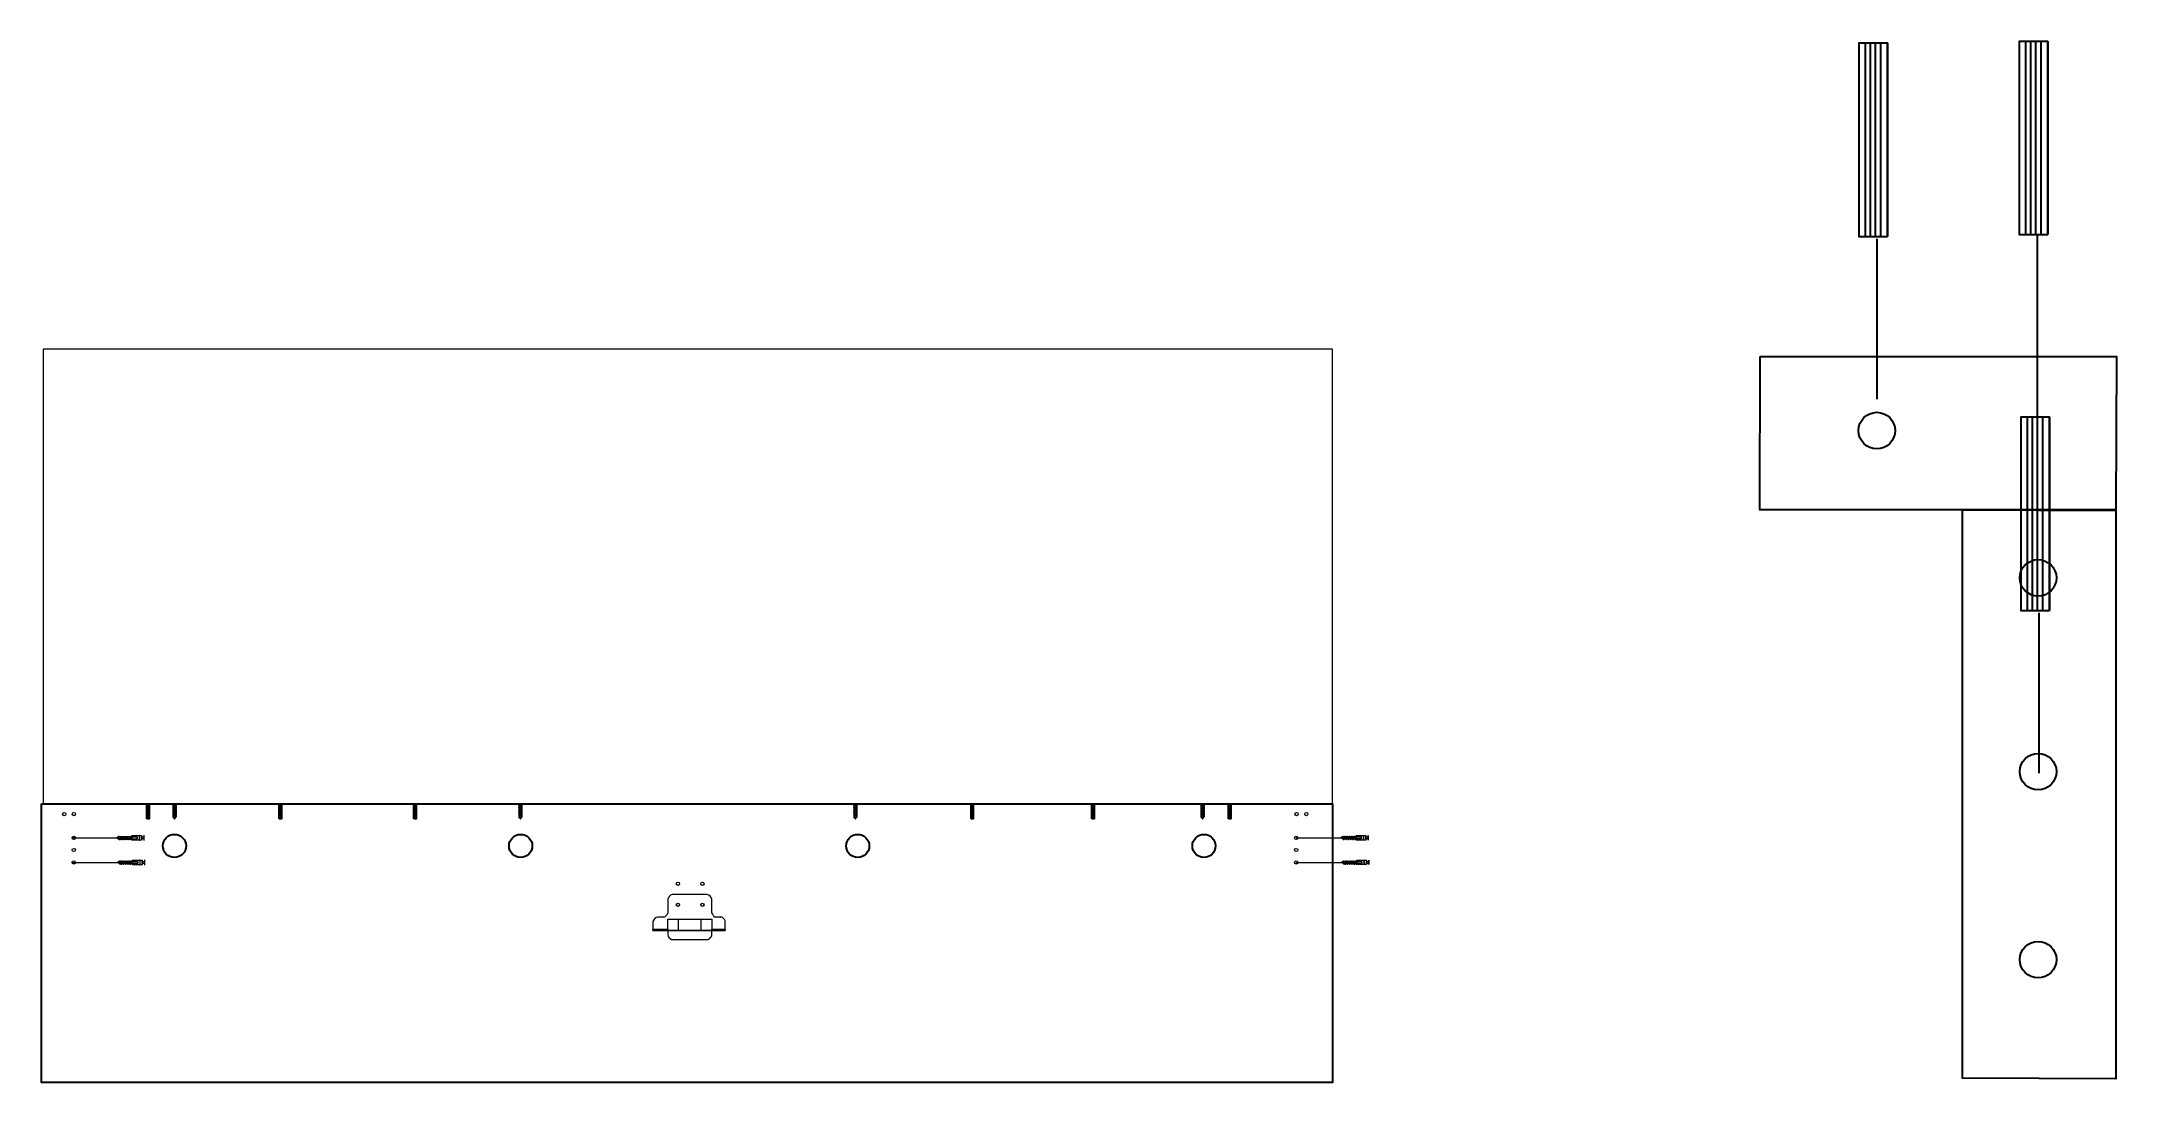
# Model space of a CAD drawing. Header units: millimetres. Extents: x -65822 to 124962, y -17646 to 50330.
# Drawn here: x 5675 to 8504, y 15789 to 17208 of the extents above; entities that cross this region are included whole.
import ezdxf

# ---------------------------------------------------------------- set-up
doc = ezdxf.new("R2010")
doc.units = ezdxf.units.MM
doc.header["$MEASUREMENT"] = 0
doc.layers.add('Arredi', color=3, linetype='Continuous', lineweight=30)
doc.layers.add('Dettagli', color=210, linetype='Continuous', lineweight=5)

msp = doc.modelspace()

# ---------------------------------------------------------------- linework, layer by layer
at = {"layer": 'Arredi', "color": 0}
for p, q in [((8152.3, 17205.9), (8152.3, 16942.6)), ((8160.9, 17205.9), (8160.9, 16942.6)), ((8168, 17205.9), (8168, 16942.6)), ((8174.7, 17205.9), (8174.7, 16942.6)), ((8182, 17205.9), (8182, 16942.6)), ((8191.4, 17205.9), (8191.4, 16942.6)), ((8370.8, 17208.2), (8370.8, 16944.9)), ((8379.4, 17208.2), (8379.4, 16944.9)), ((8386.5, 17208.2), (8386.5, 16944.9)), ((8393.2, 17208.2), (8393.2, 16944.9)), ((8400.5, 17208.2), (8400.5, 16944.9)), ((8409.9, 17208.2), (8409.9, 16944.9)), ((8395.4, 16944.9), (8395.4, 16647)), ((8176.9, 16939.2), (8176.9, 16720.6)), ((8017.2, 16569.6), (8017.9, 16778.9)), ((8373.2, 16695.9), (8373.2, 16432.6)), ((8381.8, 16695.9), (8381.8, 16432.6)), ((8388.9, 16695.9), (8388.9, 16432.6)), ((8395.6, 16695.9), (8395.6, 16432.6)), ((8402.9, 16695.9), (8402.9, 16432.6)), ((8412.3, 16695.9), (8412.3, 16432.6)), ((8397.8, 16429.1), (8397.8, 16210.5)), ((5818.5, 16169), (5818.5, 16148.5)), ((5819.2, 16169), (5819.2, 16148.5)), ((5819.8, 16169), (5819.8, 16148.5)), ((5820.3, 16169), (5820.3, 16148.5)), ((5820.8, 16169), (5820.8, 16148.5)), ((5821.5, 16169), (5821.5, 16148.5)), ((5999, 16169), (5999, 16148.5)), ((5999.8, 16169), (5999.8, 16148.5)), ((6000.3, 16169), (6000.3, 16148.5)), ((6000.9, 16169), (6000.9, 16148.5)), ((6001.4, 16169), (6001.4, 16148.5)), ((6002.1, 16169), (6002.1, 16148.5)), ((6182.5, 16169), (6182.5, 16148.5)), ((6183.2, 16169), (6183.2, 16148.5)), ((6183.8, 16169), (6183.8, 16148.5)), ((6184.3, 16169), (6184.3, 16148.5)), ((6184.9, 16169), (6184.9, 16148.5)), ((6185.5, 16169), (6185.5, 16148.5)), ((6942.1, 16169), (6942.1, 16148.5)), ((6942.8, 16169), (6942.8, 16148.5)), ((6943.4, 16169), (6943.4, 16148.5)), ((6943.9, 16169), (6943.9, 16148.5)), ((6944.5, 16169), (6944.5, 16148.5)), ((6945.2, 16169), (6945.2, 16148.5)), ((7106.9, 16169), (7106.9, 16148.5)), ((7107.7, 16169), (7107.7, 16148.5)), ((7108.2, 16169), (7108.2, 16148.5)), ((7108.7, 16169), (7108.7, 16148.5)), ((7109.3, 16169), (7109.3, 16148.5)), ((7110, 16169), (7110, 16148.5)), ((7293.2, 16169), (7293.2, 16148.5)), ((7294, 16169), (7294, 16148.5)), ((7294.5, 16169), (7294.5, 16148.5)), ((7295, 16169), (7295, 16148.5)), ((7295.6, 16169), (7295.6, 16148.5)), ((7296.3, 16169), (7296.3, 16148.5))]:
    msp.add_line(p, q, dxfattribs=at)
for points in [[(8191.4, 16942.6), (8191.4, 17205.9), (8152.3, 17205.9), (8152.3, 16942.6)], [(8409.9, 16944.9), (8409.9, 17208.2), (8370.8, 17208.2), (8370.8, 16944.9)], [(8017.9, 16778.9), (8503.7, 16778.9), (8502.9, 16569.6), (8017.2, 16569.6)], [(8412.3, 16432.6), (8412.3, 16695.9), (8373.2, 16695.9), (8373.2, 16432.6)], [(8502.7, 16568.9), (8502.7, 15794.1), (8293.5, 15794.8), (8293.5, 16569.6)], [(5674.9, 16169), (7434.9, 16169), (7434.9, 15789), (5674.9, 15789)], [(5818.5, 16148.5), (5818.5, 16169), (5821.5, 16169), (5821.5, 16148.5)], [(5999, 16148.5), (5999, 16169), (6002.1, 16169), (6002.1, 16148.5)], [(6182.5, 16148.5), (6182.5, 16169), (6185.5, 16169), (6185.5, 16148.5)], [(6942.1, 16148.5), (6942.1, 16169), (6945.2, 16169), (6945.2, 16148.5)], [(7106.9, 16148.5), (7106.9, 16169), (7110, 16169), (7110, 16148.5)], [(7293.2, 16148.5), (7293.2, 16169), (7296.3, 16169), (7296.3, 16148.5)]]:
    msp.add_lwpolyline(points, close=True, dxfattribs=at)
for centre, radius in [((8176.9, 16677.8), 24.9), ((8396.8, 16477), 24.9), ((8396.8, 16212.8), 24.9), ((5856.1, 16111.5), 15.8), ((6328.1, 16111.5), 15.8), ((6787.6, 16111.5), 15.8), ((7259.6, 16111.5), 15.8), ((8396.8, 15956.5), 24.9)]:
    msp.add_circle(centre, radius, dxfattribs=at)
at = {"layer": 'Dettagli', "color": 0, "linetype": 'Continuous'}
for p, q in [((5854.2, 16166.3), (5854.2, 16166.8)), ((5854.2, 16164), (5854.2, 16164.5)), ((5854.2, 16161.9), (5854.2, 16162.3)), ((5854.2, 16159.5), (5854.2, 16159.9)), ((5854.2, 16157.3), (5854.2, 16157.7)), ((5854.2, 16154.9), (5854.2, 16155.3)), ((5854.2, 16152.8), (5854.2, 16153.2)), ((5858.5, 16167.8), (5858.5, 16168.4)), ((5858.5, 16165.2), (5858.5, 16165.9)), ((5858.5, 16163), (5858.5, 16163.7)), ((5858.5, 16160.7), (5858.5, 16161.4)), ((5858.5, 16158.1), (5858.5, 16158.7)), ((5858.5, 16155.8), (5858.5, 16156.4)), ((5858.5, 16153.3), (5858.5, 16153.9)), ((6325.7, 16166.3), (6325.7, 16166.8)), ((6325.7, 16164), (6325.7, 16164.5)), ((6325.7, 16161.9), (6325.7, 16162.3)), ((6325.7, 16159.5), (6325.7, 16159.9)), ((6325.7, 16157.3), (6325.7, 16157.7)), ((6325.7, 16154.9), (6325.7, 16155.3)), ((6325.7, 16152.8), (6325.7, 16153.2)), ((6330, 16167.8), (6330, 16168.4)), ((6330, 16165.2), (6330, 16165.9)), ((6330, 16163), (6330, 16163.7)), ((6330, 16160.7), (6330, 16161.4)), ((6330, 16158.1), (6330, 16158.7)), ((6330, 16155.8), (6330, 16156.4)), ((6330, 16153.3), (6330, 16153.9)), ((6782.4, 16166.3), (6782.4, 16166.8)), ((6782.4, 16164), (6782.4, 16164.5)), ((6782.4, 16161.9), (6782.4, 16162.3)), ((6782.4, 16159.5), (6782.4, 16159.9)), ((6782.4, 16157.3), (6782.4, 16157.7)), ((6782.4, 16154.9), (6782.4, 16155.3)), ((6782.4, 16152.8), (6782.4, 16153.2)), ((6786.7, 16167.8), (6786.7, 16168.4)), ((6786.7, 16165.2), (6786.7, 16165.9)), ((6786.7, 16163), (6786.7, 16163.7)), ((6786.7, 16160.7), (6786.7, 16161.4)), ((6786.7, 16158.1), (6786.7, 16158.7)), ((6786.7, 16155.8), (6786.7, 16156.4)), ((6786.7, 16153.3), (6786.7, 16153.9)), ((7255.6, 16166.3), (7255.6, 16166.8)), ((7255.6, 16164), (7255.6, 16164.5)), ((7255.6, 16161.9), (7255.6, 16162.3)), ((7255.6, 16159.5), (7255.6, 16159.9)), ((7255.6, 16157.3), (7255.6, 16157.7)), ((7255.6, 16154.9), (7255.6, 16155.3)), ((7255.6, 16152.8), (7255.6, 16153.2)), ((7260, 16167.8), (7260, 16168.4)), ((7260, 16165.2), (7260, 16165.9)), ((7260, 16163), (7260, 16163.7)), ((7260, 16160.7), (7260, 16161.4)), ((7260, 16158.1), (7260, 16158.7)), ((7260, 16155.8), (7260, 16156.4)), ((7260, 16153.3), (7260, 16153.9)), ((7260.3, 16168.4), (7260.3, 16168.4)), ((5780.3, 16124.6), (5780.7, 16124.6)), ((5781.2, 16124.3), (5780.5, 16124)), ((5782.7, 16124.6), (5783.1, 16124.6)), ((5784.8, 16124.6), (5785.2, 16124.6)), ((5787.2, 16124.6), (5787.6, 16124.6)), ((5789.3, 16124.6), (5789.8, 16124.6)), ((5791.8, 16124.6), (5792.2, 16124.6)), ((5793.9, 16124.6), (5794.3, 16124.6)), ((5796.2, 16124.6), (5796.6, 16124.6)), ((5854.2, 16150.4), (5854.2, 16150.8)), ((5854.4, 16151.3), (5854.8, 16150.7)), ((5855, 16150.2), (5856.2, 16147.9)), ((5856.2, 16147.9), (5857.8, 16150.6)), ((5858.5, 16151), (5858.5, 16151.6)), ((6325.7, 16150.4), (6325.7, 16150.8)), ((6325.9, 16151.3), (6326.3, 16150.7)), ((6326.5, 16150.2), (6327.7, 16147.9)), ((6327.7, 16147.9), (6329.3, 16150.6)), ((6330, 16151), (6330, 16151.6)), ((6782.4, 16150.4), (6782.4, 16150.8)), ((6782.6, 16151.3), (6783, 16150.7)), ((6783.2, 16150.2), (6784.4, 16147.9)), ((6784.4, 16147.9), (6786.1, 16150.6)), ((6786.7, 16151), (6786.7, 16151.6)), ((7255.6, 16150.4), (7255.6, 16150.8)), ((7255.9, 16151.3), (7256.2, 16150.7)), ((7256.5, 16150.2), (7257.7, 16147.9)), ((7257.7, 16147.9), (7259.3, 16150.6)), ((7260, 16151), (7260, 16151.6)), ((7448.9, 16124.7), (7449.3, 16124.7)), ((7449.9, 16124.4), (7449.2, 16124.1)), ((7451.4, 16124.7), (7451.8, 16124.7)), ((7453.4, 16124.7), (7453.9, 16124.7)), ((7455.9, 16124.7), (7456.3, 16124.7)), ((7458, 16124.7), (7458.4, 16124.7)), ((7460.4, 16124.7), (7460.9, 16124.7)), ((7462.6, 16124.7), (7463, 16124.7)), ((7464.9, 16124.7), (7465.3, 16124.7)), ((5780, 16123.7), (5777.8, 16122.6)), ((5777.8, 16122.6), (5780.5, 16120.9)), ((5780.9, 16120.3), (5781.5, 16120.3)), ((5783.2, 16120.3), (5783.8, 16120.3)), ((5785.6, 16120.3), (5786.3, 16120.3)), ((5788, 16120.3), (5788.6, 16120.3)), ((5790.6, 16120.3), (5791.3, 16120.3)), ((5792.9, 16120.3), (5793.6, 16120.3)), ((5795.1, 16120.3), (5795.8, 16120.3)), ((5797.7, 16120.3), (5798.2, 16120.3)), ((5798.2, 16119.9), (5798.2, 16119.9)), ((7448.7, 16123.8), (7446.4, 16122.6)), ((7446.4, 16122.6), (7449.1, 16121)), ((7449.5, 16120.4), (7450.2, 16120.4)), ((7451.9, 16120.4), (7452.5, 16120.4)), ((7454.3, 16120.4), (7455, 16120.4)), ((7456.6, 16120.4), (7457.3, 16120.4)), ((7459.3, 16120.4), (7460, 16120.4)), ((7461.6, 16120.4), (7462.3, 16120.4)), ((7463.7, 16120.4), (7464.4, 16120.4)), ((7466.4, 16120.4), (7466.9, 16120.4)), ((7466.9, 16120), (7466.9, 16120)), ((5780.9, 16090.2), (5778.6, 16089)), ((5778.6, 16089), (5781.3, 16087.4)), ((5781.1, 16091), (5781.5, 16091)), ((5782.1, 16090.8), (5781.4, 16090.5)), ((5781.7, 16086.7), (5782.4, 16086.7)), ((5783.6, 16091), (5784, 16091)), ((5784.1, 16086.7), (5784.7, 16086.7)), ((5785.6, 16091), (5786.1, 16091)), ((5786.5, 16086.7), (5787.2, 16086.7)), ((5788.1, 16091), (5788.5, 16091)), ((5788.8, 16086.7), (5789.5, 16086.7)), ((5790.2, 16091), (5790.6, 16091)), ((5791.5, 16086.7), (5792.2, 16086.7)), ((5792.6, 16091), (5793.1, 16091)), ((5793.8, 16086.7), (5794.5, 16086.7)), ((5794.8, 16091), (5795.2, 16091)), ((5795.9, 16086.7), (5796.6, 16086.7)), ((5797.1, 16091), (5797.5, 16091)), ((5798.6, 16086.7), (5799.1, 16086.7)), ((5799.1, 16086.3), (5799.1, 16086.3)), ((7449.6, 16090.3), (7447.3, 16089.1)), ((7447.3, 16089.1), (7450, 16087.5)), ((7449.8, 16091.1), (7450.2, 16091.1)), ((7450.7, 16090.9), (7450.1, 16090.5)), ((7450.4, 16086.8), (7451, 16086.8)), ((7452.2, 16091.1), (7452.6, 16091.1)), ((7452.7, 16086.8), (7453.4, 16086.8)), ((7454.3, 16091.1), (7454.7, 16091.1)), ((7455.2, 16086.8), (7455.8, 16086.8)), ((7456.7, 16091.1), (7457.2, 16091.1)), ((7457.5, 16086.8), (7458.2, 16086.8)), ((7458.9, 16091.1), (7459.3, 16091.1)), ((7460.1, 16086.8), (7460.8, 16086.8)), ((7461.3, 16091.1), (7461.7, 16091.1)), ((7462.4, 16086.8), (7463.1, 16086.8)), ((7463.4, 16091.1), (7463.9, 16091.1)), ((7464.6, 16086.8), (7465.3, 16086.8)), ((7465.7, 16091.1), (7466.2, 16091.1)), ((7467.3, 16086.8), (7467.8, 16086.8)), ((7467.8, 16086.4), (7467.8, 16086.4))]:
    msp.add_line(p, q, dxfattribs=at)
at = {"layer": 'Dettagli', "color": 0}
for p, q in [((5716.7, 16122.5), (5777.8, 16122.6)), ((7385.4, 16122.6), (7446.4, 16122.6)), ((5716.7, 16089), (5778.6, 16089)), ((7385.4, 16089.1), (7447.3, 16089.1))]:
    msp.add_line(p, q, dxfattribs=at)
for points in [[(5677, 16789), (5677, 16169), (7434.9, 16169), (7434.9, 16789)], [(6528.6, 15996.2), (6528.6, 16011.7), (6588.6, 16011.7), (6588.6, 15996.2)], [(6528.6, 15996.2), (6528.6, 16011.7), (6542.9, 16011.7), (6542.9, 15996.2)], [(6574.4, 15996), (6574.4, 16011.5), (6588.6, 16011.5), (6588.6, 15996)], [(6508.4, 15996.2), (6508.4, 15998), (6528.6, 15998), (6528.6, 15996.2)], [(6588.6, 15996.2), (6588.6, 15997.9), (6607, 15998), (6607, 15996.2)]]:
    msp.add_lwpolyline(points, close=True, dxfattribs=at)
at = {"layer": 'Dettagli', "color": 0, "linetype": 'Continuous'}
for points in [[(5854.4, 16166.7), (5854.4, 16168.4), (5858.3, 16168.4), (5858.3, 16168.3)], [(5854.4, 16164.4), (5854.4, 16166.3)], [(5854.4, 16162.3), (5854.4, 16164)], [(5854.4, 16159.9), (5854.4, 16161.8)], [(5854.4, 16157.7), (5854.4, 16159.4)], [(5854.4, 16155.3), (5854.4, 16157.3)], [(5854.4, 16153.2), (5854.4, 16154.8)], [(5854.4, 16151.3), (5854.4, 16152.8)], [(5858.3, 16167.6), (5858.3, 16165.6)], [(5858.3, 16165), (5858.3, 16163.5)], [(5858.3, 16162.8), (5858.3, 16161.2)], [(5858.3, 16160.5), (5858.3, 16158.6)], [(5858.3, 16157.9), (5858.3, 16156.2)], [(5858.3, 16155.6), (5858.3, 16153.8)], [(5858.3, 16153.2), (5858.3, 16151.4)], [(6325.9, 16166.7), (6325.9, 16168.4), (6329.8, 16168.4), (6329.8, 16168.3)], [(6325.9, 16164.4), (6325.9, 16166.3)], [(6325.9, 16162.3), (6325.9, 16164)], [(6325.9, 16159.9), (6325.9, 16161.8)], [(6325.9, 16157.7), (6325.9, 16159.4)], [(6325.9, 16155.3), (6325.9, 16157.3)], [(6325.9, 16153.2), (6325.9, 16154.8)], [(6325.9, 16151.3), (6325.9, 16152.8)], [(6329.8, 16167.6), (6329.8, 16165.6)], [(6329.8, 16165), (6329.8, 16163.5)], [(6329.8, 16162.8), (6329.8, 16161.2)], [(6329.8, 16160.5), (6329.8, 16158.6)], [(6329.8, 16157.9), (6329.8, 16156.2)], [(6329.8, 16155.6), (6329.8, 16153.8)], [(6329.8, 16153.2), (6329.8, 16151.4)], [(6782.6, 16166.7), (6782.6, 16168.4), (6786.5, 16168.4), (6786.5, 16168.3)], [(6782.6, 16164.4), (6782.6, 16166.3)], [(6782.6, 16162.3), (6782.6, 16164)], [(6782.6, 16159.9), (6782.6, 16161.8)], [(6782.6, 16157.7), (6782.6, 16159.4)], [(6782.6, 16155.3), (6782.6, 16157.3)], [(6782.6, 16153.2), (6782.6, 16154.8)], [(6782.6, 16151.3), (6782.6, 16152.8)], [(6786.5, 16167.6), (6786.5, 16165.6)], [(6786.5, 16165), (6786.5, 16163.5)], [(6786.5, 16162.8), (6786.5, 16161.2)], [(6786.5, 16160.5), (6786.5, 16158.6)], [(6786.5, 16157.9), (6786.5, 16156.2)], [(6786.5, 16155.6), (6786.5, 16153.8)], [(6786.5, 16153.2), (6786.5, 16151.4)], [(7255.9, 16166.7), (7255.9, 16168.4), (7259.7, 16168.4), (7259.7, 16168.3)], [(7255.9, 16164.4), (7255.9, 16166.3)], [(7255.9, 16162.3), (7255.9, 16164)], [(7255.9, 16159.9), (7255.9, 16161.8)], [(7255.9, 16157.7), (7255.9, 16159.4)], [(7255.9, 16155.3), (7255.9, 16157.3)], [(7255.9, 16153.2), (7255.9, 16154.8)], [(7255.9, 16151.3), (7255.9, 16152.8)], [(7259.7, 16167.6), (7259.7, 16165.6)], [(7259.7, 16165), (7259.7, 16163.5)], [(7259.7, 16162.8), (7259.7, 16161.2)], [(7259.7, 16160.5), (7259.7, 16158.6)], [(7259.7, 16157.9), (7259.7, 16156.2)], [(7259.7, 16155.6), (7259.7, 16153.8)], [(7259.7, 16153.2), (7259.7, 16151.4)], [(5781.2, 16124.3), (5782.6, 16124.3)], [(5783, 16124.3), (5784.7, 16124.3)], [(5785.1, 16124.3), (5787.1, 16124.3)], [(5787.6, 16124.3), (5789.3, 16124.3)], [(5789.7, 16124.3), (5791.7, 16124.3)], [(5792.2, 16124.3), (5793.9, 16124.3)], [(5794.3, 16124.3), (5796.2, 16124.3)], [(5796.6, 16124.3), (5798.2, 16124.3), (5798.2, 16120.5), (5798.2, 16120.5)], [(5807.3, 16119.4), (5798.2, 16119.4), (5798.2, 16125.7), (5807.3, 16125.7)], [(5807.6, 16125.7), (5811.4, 16125.7), (5811.4, 16119.4), (5807.6, 16119.4)], [(7449.9, 16124.4), (7451.3, 16124.4)], [(7451.7, 16124.4), (7453.4, 16124.4)], [(7453.8, 16124.4), (7455.8, 16124.4)], [(7456.2, 16124.4), (7458, 16124.4)], [(7458.4, 16124.4), (7460.4, 16124.4)], [(7460.8, 16124.4), (7462.5, 16124.4)], [(7463, 16124.4), (7464.8, 16124.4)], [(7465.3, 16124.4), (7466.9, 16124.4), (7466.9, 16120.6), (7466.9, 16120.6)], [(7476, 16119.5), (7466.9, 16119.5), (7466.9, 16125.8), (7476, 16125.8)], [(7476.2, 16125.8), (7480.1, 16125.8), (7480.1, 16119.5), (7476.2, 16119.5)], [(5783.1, 16120.5), (5781.3, 16120.5)], [(5785.5, 16120.5), (5783.7, 16120.5)], [(5787.8, 16120.5), (5786.1, 16120.5)], [(5790.4, 16120.5), (5788.4, 16120.5)], [(5792.7, 16120.5), (5791.1, 16120.5)], [(5794.9, 16120.5), (5793.4, 16120.5)], [(5797.5, 16120.5), (5795.5, 16120.5)], [(7451.7, 16120.6), (7450, 16120.6)], [(7454.1, 16120.6), (7452.3, 16120.6)], [(7456.5, 16120.6), (7454.8, 16120.6)], [(7459.1, 16120.6), (7457.1, 16120.6)], [(7461.4, 16120.6), (7459.7, 16120.6)], [(7463.5, 16120.6), (7462, 16120.6)], [(7466.2, 16120.6), (7464.2, 16120.6)], [(5782.1, 16090.8), (5783.5, 16090.8)], [(5783.9, 16086.9), (5782.2, 16086.9)], [(5783.9, 16090.8), (5785.6, 16090.8)], [(5786.3, 16086.9), (5784.5, 16086.9)], [(5786, 16090.8), (5788, 16090.8)], [(5788.7, 16086.9), (5787, 16086.9)], [(5788.4, 16090.8), (5790.2, 16090.8)], [(5791.3, 16086.9), (5789.3, 16086.9)], [(5790.6, 16090.8), (5792.6, 16090.8)], [(5793.6, 16086.9), (5791.9, 16086.9)], [(5793, 16090.8), (5794.7, 16090.8)], [(5795.7, 16086.9), (5794.2, 16086.9)], [(5795.2, 16090.8), (5797, 16090.8)], [(5798.4, 16086.9), (5796.4, 16086.9)], [(5797.5, 16090.8), (5799.1, 16090.8), (5799.1, 16086.9), (5799, 16086.9)], [(5808.2, 16085.9), (5799.1, 16085.9), (5799.1, 16092.2), (5808.2, 16092.2)], [(5808.4, 16092.2), (5812.3, 16092.2), (5812.3, 16085.9), (5808.4, 16085.9)], [(7450.7, 16090.9), (7452.2, 16090.9)], [(7452.6, 16087), (7450.9, 16087)], [(7452.6, 16090.9), (7454.2, 16090.9)], [(7455, 16087), (7453.2, 16087)], [(7454.7, 16090.9), (7456.7, 16090.9)], [(7457.3, 16087), (7455.6, 16087)], [(7457.1, 16090.9), (7458.8, 16090.9)], [(7459.9, 16087), (7458, 16087)], [(7459.3, 16090.9), (7461.3, 16090.9)], [(7462.3, 16087), (7460.6, 16087)], [(7461.7, 16090.9), (7463.4, 16090.9)], [(7464.4, 16087), (7462.9, 16087)], [(7463.8, 16090.9), (7465.7, 16090.9)], [(7467, 16087), (7465.1, 16087)], [(7466.1, 16090.9), (7467.8, 16090.9), (7467.8, 16087), (7467.7, 16087)], [(7476.8, 16086), (7467.8, 16086), (7467.8, 16092.2), (7476.8, 16092.2)], [(7477.1, 16092.2), (7481, 16092.2), (7481, 16086), (7477.1, 16086)]]:
    msp.add_lwpolyline(points, dxfattribs=at)
for points in [[(5808.2, 16125.7), (5808.2, 16119.4), (5808.5, 16119.4), (5808.5, 16125.7)], [(5814.6, 16125.7), (5814.6, 16119.4), (5814.9, 16119.4), (5814.9, 16125.7)], [(7476.9, 16125.8), (7476.9, 16119.5), (7477.2, 16119.5), (7477.2, 16125.8)], [(7483.3, 16125.8), (7483.3, 16119.5), (7483.5, 16119.5), (7483.5, 16125.8)], [(5798.2, 16123.4), (5798.2, 16121.4), (5805.9, 16121.4), (5805.9, 16123.4)], [(5811.4, 16121.2), (5811.4, 16123.7), (5814.6, 16123.7), (5814.6, 16121.2)], [(7466.9, 16123.5), (7466.9, 16121.5), (7474.6, 16121.5), (7474.6, 16123.5)], [(7480.1, 16121.2), (7480.1, 16123.8), (7483.3, 16123.8), (7483.3, 16121.2)], [(5799.1, 16089.8), (5799.1, 16087.9), (5806.8, 16087.9), (5806.8, 16089.8)], [(5809.1, 16092.2), (5809.1, 16085.9), (5809.4, 16085.9), (5809.4, 16092.2)], [(5812.3, 16087.6), (5812.3, 16090.2), (5815.5, 16090.2), (5815.5, 16087.6)], [(5815.5, 16092.2), (5815.5, 16085.9), (5815.7, 16085.9), (5815.7, 16092.2)], [(7467.8, 16089.9), (7467.8, 16088), (7475.5, 16088), (7475.5, 16089.9)], [(7477.8, 16092.2), (7477.8, 16086), (7478.1, 16086), (7478.1, 16092.2)], [(7481, 16087.7), (7481, 16090.3), (7484.2, 16090.3), (7484.2, 16087.7)], [(7484.2, 16092.2), (7484.2, 16086), (7484.4, 16086), (7484.4, 16092.2)]]:
    msp.add_lwpolyline(points, close=True, dxfattribs=at)
at = {"layer": 'Dettagli', "color": 0}
for points in [[(6528.6, 16039.3), (6528.6, 16019.9)], [(6582.5, 16045.2), (6534.6, 16045.2)], [(6523.3, 16014.6), (6514.9, 16014.6)], [(6588.6, 16020), (6588.6, 16038.9)], [(6601.3, 16014.6), (6593.4, 16014.6)], [(6508.4, 16008.6), (6508.4, 15996.2), (6607, 15996.2), (6607, 16009.3)], [(6528.6, 15996.2), (6528.6, 15989.7)], [(6533.8, 15984.1), (6583.8, 15984.1)], [(6588.6, 15988.9), (6588.6, 15996.2)]]:
    msp.add_lwpolyline(points, dxfattribs=at)
for centre in [(5705.8, 16154.9), (5719.1, 16154.9), (7385.9, 16154.9), (7399.2, 16154.9), (5718.9, 16122.5), (7385.5, 16122.5), (5718.9, 16106), (7385.5, 16106), (5718.9, 16089), (7385.5, 16089), (6542.4, 16059.9), (6575.9, 16059.9), (6542.4, 16031.2), (6575.9, 16031.2)]:
    msp.add_circle(centre, 2.23, dxfattribs=at)
at = {"layer": 'Dettagli', "color": 0, "linetype": 'Continuous'}
for centre, start, end in [((5854.8, 16171.3), 262.2956, 320.2539), ((5855, 16170.8), 259.7318, 319.4371), ((5855.1, 16169), 258.5918, 317.7443), ((5855.3, 16168.5), 255.9958, 314.1035), ((5855.1, 16166.8), 258.3615, 317.4099), ((5855.3, 16166.4), 255.7631, 313.7901), ((5855, 16164.4), 259.5682, 319.1903), ((5855.2, 16163.9), 256.9818, 315.4542), ((5855.5, 16162.2), 254.2176, 311.7564), ((5855.7, 16161.7), 251.568, 308.4456), ((5855.4, 16159.8), 255.4447, 313.3644), ((5855.6, 16159.3), 252.812, 309.9741), ((5855.7, 16157.6), 250.9361, 307.6855), ((5855.9, 16157.1), 248.2339, 304.5505), ((6326.3, 16171.3), 262.2956, 320.2539), ((6326.5, 16170.8), 259.7318, 319.4371), ((6326.6, 16169), 258.5918, 317.7443), ((6326.8, 16168.5), 255.9958, 314.1035), ((6326.6, 16166.8), 258.3615, 317.4099), ((6326.8, 16166.4), 255.7631, 313.7901), ((6326.5, 16164.4), 259.5682, 319.1903), ((6326.7, 16163.9), 256.9818, 315.4542), ((6326.9, 16162.2), 254.2176, 311.7564), ((6327.1, 16161.7), 251.568, 308.4456), ((6326.8, 16159.8), 255.4447, 313.3644), ((6327, 16159.3), 252.812, 309.9741), ((6327.2, 16157.6), 250.9361, 307.6855), ((6327.4, 16157.1), 248.2339, 304.5505), ((6783, 16171.3), 262.2956, 320.2539), ((6783.2, 16170.8), 259.7318, 319.4371), ((6783.3, 16169), 258.5918, 317.7443), ((6783.5, 16168.5), 255.9958, 314.1035), ((6783.3, 16166.8), 258.3615, 317.4099), ((6783.5, 16166.4), 255.7631, 313.7901), ((6783.2, 16164.4), 259.5682, 319.1903), ((6783.4, 16163.9), 256.9818, 315.4542), ((6783.7, 16162.2), 254.2176, 311.7564), ((6783.9, 16161.7), 251.568, 308.4456), ((6783.6, 16159.8), 255.4447, 313.3644), ((6783.8, 16159.3), 252.812, 309.9741), ((6783.9, 16157.6), 250.9361, 307.6855), ((6784.1, 16157.1), 248.2339, 304.5505), ((7256.3, 16171.3), 262.2956, 320.2539), ((7256.5, 16170.8), 259.7318, 319.4371), ((7256.6, 16169), 258.5918, 317.7443), ((7256.8, 16168.5), 255.9958, 314.1035), ((7256.6, 16166.8), 258.3615, 317.4099), ((7256.8, 16166.4), 255.7631, 313.7901), ((7256.5, 16164.4), 259.5682, 319.1903), ((7256.7, 16163.9), 256.9818, 315.4542), ((7256.9, 16162.2), 254.2176, 311.7564), ((7257.1, 16161.7), 251.568, 308.4456), ((7256.8, 16159.8), 255.4447, 313.3644), ((7257, 16159.3), 252.812, 309.9741), ((7257.1, 16157.6), 250.9361, 307.6855), ((7257.3, 16157.1), 248.2339, 304.5505), ((5784.6, 16123), 159.5037, 216.0012), ((5785.1, 16123.2), 162.1845, 219.1977), ((5787, 16122.9), 158.2339, 214.5505), ((5787.5, 16123.1), 160.9361, 217.6855), ((5789.2, 16123.2), 162.812, 219.9741), ((5789.6, 16123.4), 165.4447, 223.3644), ((5791.6, 16123.1), 161.568, 218.4456), ((5792.1, 16123.3), 164.2176, 221.7564), ((5793.8, 16123.5), 166.9818, 225.4542), ((5794.3, 16123.7), 169.5682, 229.1903), ((5796.2, 16123.4), 165.7631, 223.7901), ((5796.7, 16123.7), 168.3615, 227.4099), ((5798.4, 16123.5), 165.9958, 224.1035), ((5798.8, 16123.7), 168.5918, 227.7443), ((5800.7, 16123.8), 169.7318, 229.4371), ((5801.2, 16124), 172.2956, 230.2539), ((5855.6, 16155.2), 252.1845, 309.1977), ((5855.8, 16154.7), 249.5037, 306.0012), ((6327.1, 16155.2), 252.1845, 309.1977), ((6327.3, 16154.7), 249.5037, 306.0012), ((6783.8, 16155.2), 252.1845, 309.1977), ((6784, 16154.7), 249.5037, 306.0012), ((7257.1, 16155.2), 252.1845, 309.1977), ((7257.3, 16154.7), 249.5037, 306.0012), ((7453.2, 16123.1), 159.5037, 216.0012), ((7453.7, 16123.3), 162.1845, 219.1977), ((7455.6, 16123), 158.2339, 214.5505), ((7456.1, 16123.2), 160.9361, 217.6855), ((7457.8, 16123.3), 162.812, 219.9741), ((7458.3, 16123.5), 165.4447, 223.3644), ((7460.2, 16123.2), 161.568, 218.4456), ((7460.7, 16123.4), 164.2176, 221.7564), ((7462.5, 16123.6), 166.9818, 225.4542), ((7463, 16123.8), 169.5682, 229.1903), ((7464.9, 16123.5), 165.7631, 223.7901), ((7465.4, 16123.7), 168.3615, 227.4099), ((7467, 16123.6), 165.9958, 224.1035), ((7467.5, 16123.8), 168.5918, 227.7443), ((7469.4, 16123.8), 169.7318, 229.4371), ((7469.9, 16124.1), 172.2956, 230.2539), ((5785.4, 16089.4), 159.5037, 216.0012), ((5785.9, 16089.6), 162.1845, 219.1977), ((5787.8, 16089.3), 158.2339, 214.5505), ((5788.3, 16089.5), 160.9361, 217.6855), ((5790, 16089.7), 162.812, 219.9741), ((5790.5, 16089.9), 165.4447, 223.3644), ((5792.4, 16089.6), 161.568, 218.4456), ((5792.9, 16089.8), 164.2176, 221.7564), ((5794.7, 16090), 166.9818, 225.4542), ((5795.2, 16090.2), 169.5682, 229.1903), ((5797.1, 16089.9), 165.7631, 223.7901), ((5797.6, 16090.1), 168.3615, 227.4099), ((5799.2, 16089.9), 165.9958, 224.1035), ((5799.7, 16090.1), 168.5918, 227.7443), ((5801.6, 16090.2), 169.7318, 229.4371), ((5802.1, 16090.4), 172.2956, 230.2539), ((7454.1, 16089.5), 159.5037, 216.0012), ((7454.6, 16089.7), 162.1845, 219.1977), ((7456.5, 16089.4), 158.2339, 214.5505), ((7457, 16089.6), 160.9361, 217.6855), ((7458.7, 16089.8), 162.812, 219.9741), ((7459.2, 16090), 165.4447, 223.3644), ((7461.1, 16089.7), 161.568, 218.4456), ((7461.6, 16089.9), 164.2176, 221.7564), ((7463.4, 16090.1), 166.9818, 225.4542), ((7463.8, 16090.3), 169.5682, 229.1903), ((7465.8, 16090), 165.7631, 223.7901), ((7466.2, 16090.2), 168.3615, 227.4099), ((7467.9, 16090), 165.9958, 224.1035), ((7468.4, 16090.2), 168.5918, 227.7443), ((7470.2, 16090.3), 169.7318, 229.4371), ((7470.7, 16090.5), 172.2956, 230.2539)]:
    msp.add_arc(centre, 4.59, start, end, dxfattribs=at)
at = {"layer": 'Dettagli', "color": 0}
for centre, start, end in [((6537.2, 16036.6), 106.8962, 162.0588), ((6579.9, 16036.6), 14.9508, 73.1038), ((6517, 16005.8), 103.0065, 161.684), ((6520.2, 16023), 290.1879, 339.9201), ((6597.3, 16022.7), 197.3771, 244.5743), ((6597.3, 16022.7), 295.1293, 295.8188), ((6598.6, 16006), 21.8451, 73.1879), ((6537.2, 15992.5), 197.9412, 247.372), ((6580.3, 15992.5), 292.628, 336.899), ((6580.3, 15992.5), 23.101, 24.4648)]:
    msp.add_arc(centre, 9.03, start, end, dxfattribs=at)

doc.saveas('drawing.dxf')
